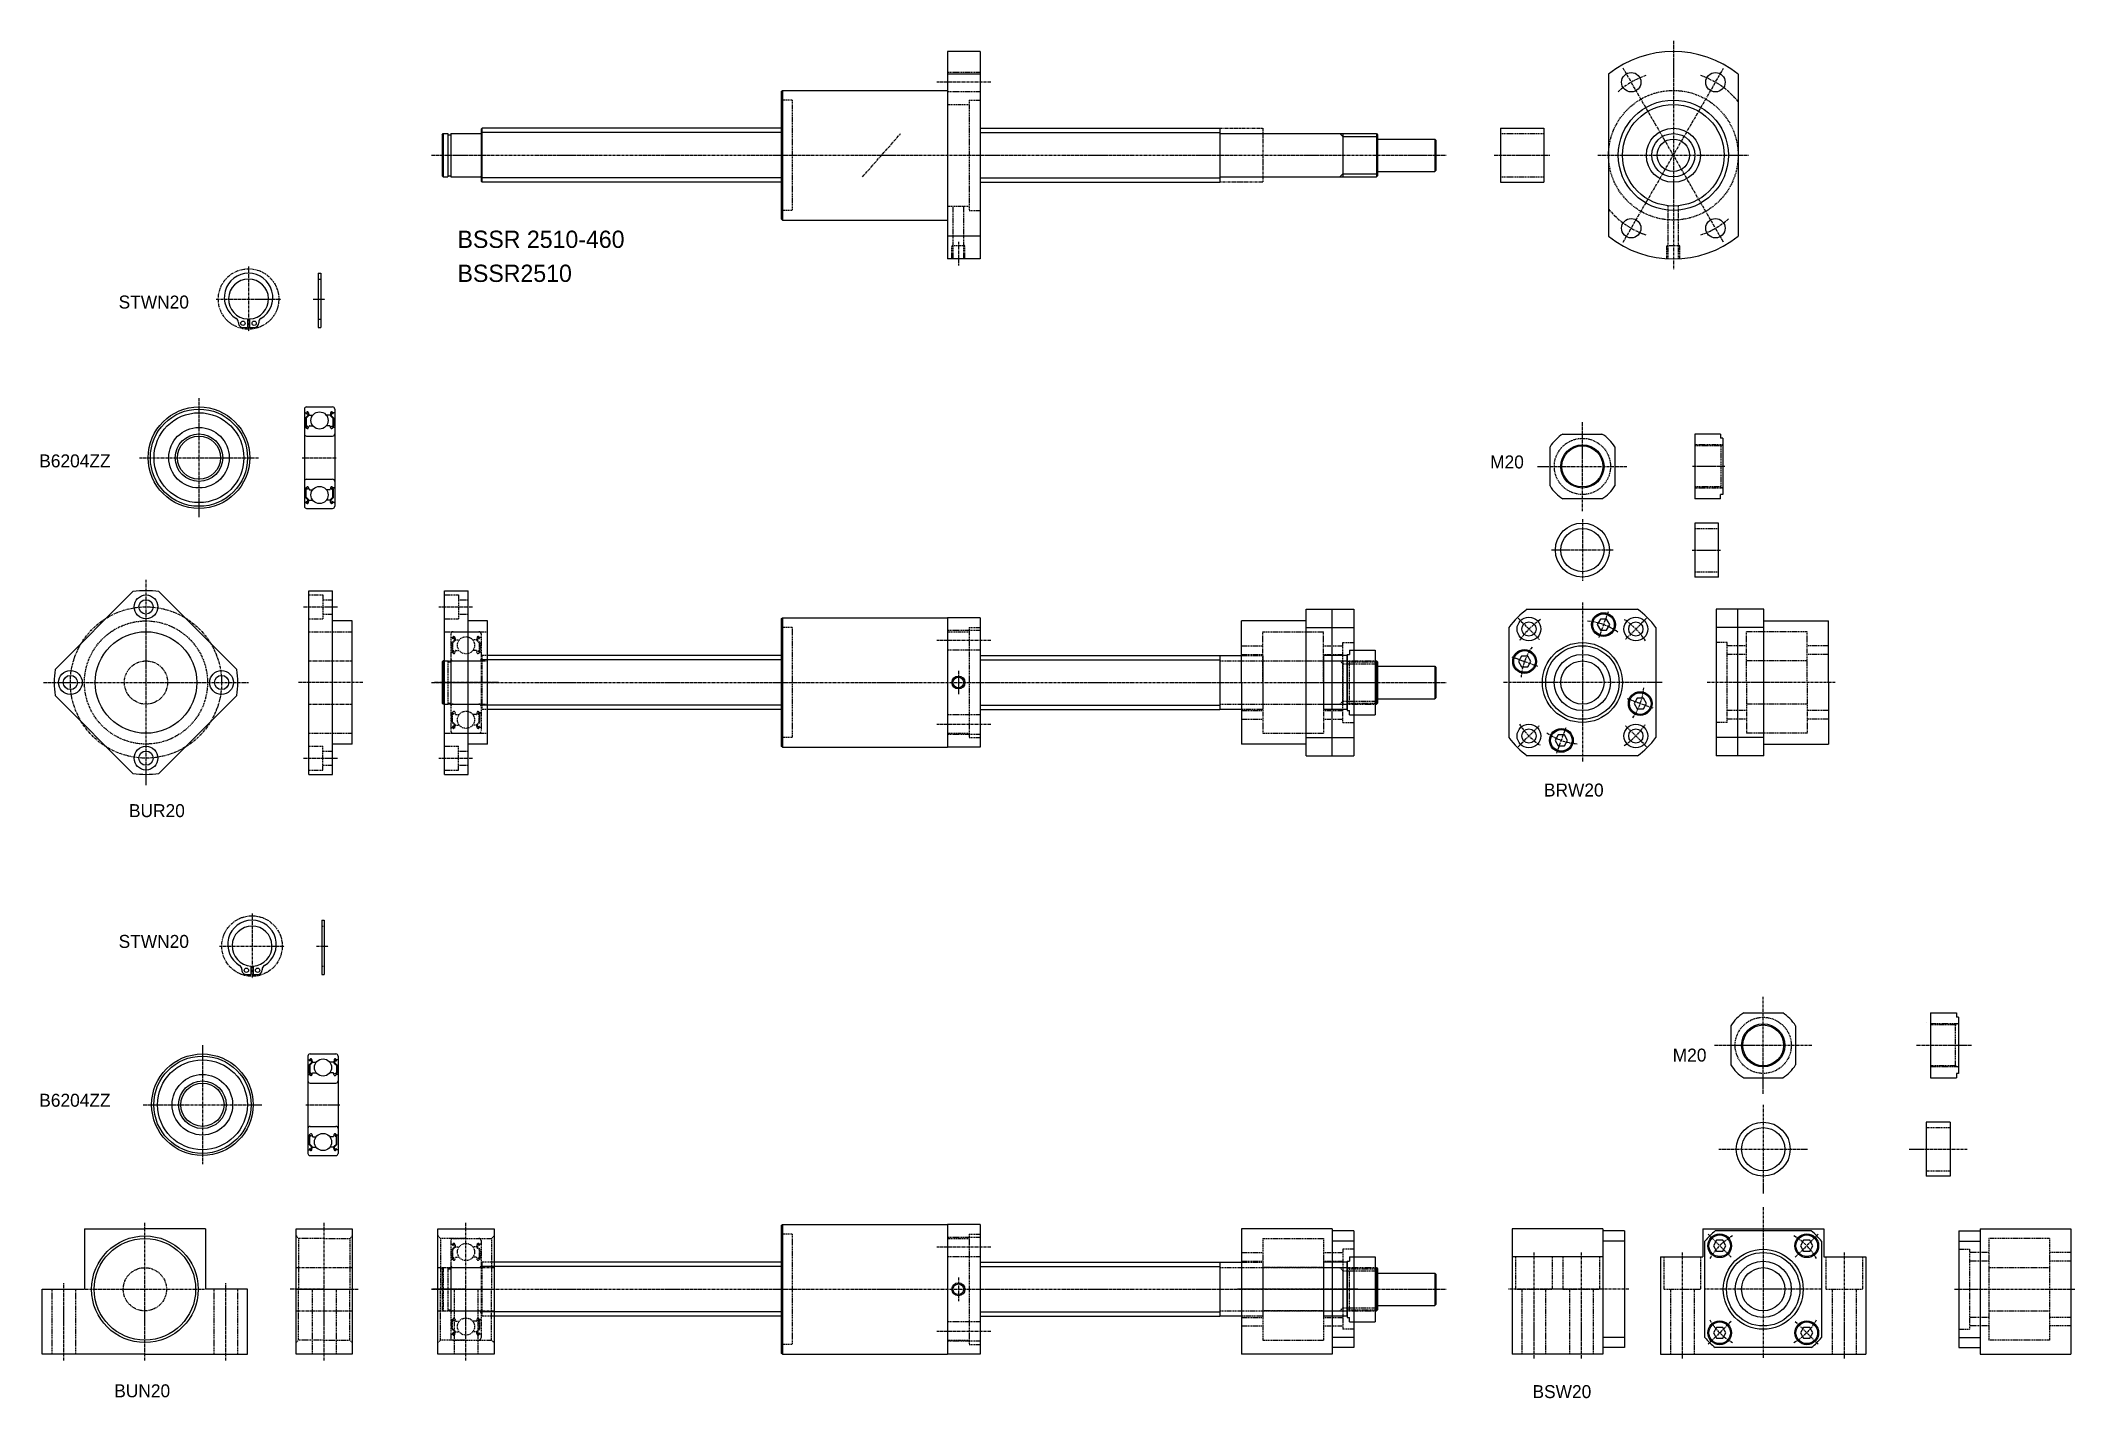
# Model space of a CAD drawing. Extents: x -166 to 776, y -565 to 63.
import ezdxf

# ---------------------------------------------------------------- set-up
doc = ezdxf.new("R2010")
doc.units = 0
for name, pattern in [('CENTER', [2, 1.25, -0.25, 0.25, -0.25]), ('DASHED', [0.75, 0.5, -0.25]), ('PHANTOM', [2.5, 1.25, -0.25, 0.25, -0.25, 0.25, -0.25])]:
    doc.linetypes.add(name, pattern=pattern)
doc.layers.get('0').update_dxf_attribs({"linetype": 'CONTINUOUS'})
doc.layers.add('CENTER', color=1, linetype='CENTER')

msp = doc.modelspace()

# ---------------------------------------------------------------- texts
at = {"color": 7, "linetype": 'CONTINUOUS'}
for s, p in [('BSSR 2510-460', (27.1, -32.44)), ('BSSR2510', (27.1, -48.18))]:
    msp.add_text(s, height=8, dxfattribs=at).set_placement(p)
for s, p in [('STWN20', (-129.8, -60.49)), ('B6204ZZ', (-166.55, -133.99)), ('M20', (505.18, -134.49)), ('BRW20', (530.08, -286.32)), ('BUR20', (-125.02, -295.86)), ('STWN20', (-129.8, -356.38)), ('M20', (589.72, -408.99)), ('B6204ZZ', (-166.55, -429.88)), ('BUN20', (-131.83, -564.36)), ('BSW20', (524.8, -564.73))]:
    msp.add_text(s, height=6).set_placement(p)

# ---------------------------------------------------------------- blocks, each defined once
blk = doc.blocks.new('BSSR2510')
at = {"color": 7, "linetype": 'CONTINUOUS'}
for p, q in [((-15, 48), (-15, -48)), ((0, 48), (-15, 48)), ((0, 48), (0, -48)), ((-92, 29.5), (-91.5, 30)), ((-92, 29.5), (-92, -29.5)), ((-91.5, 30), (-91.5, -30)), ((-91.5, 30), (-15, 30)), ((0, 37.47), (-15, 37.47)), ((-249, 9.5), (-248.5, 10)), ((-249, 9.5), (-249, -9.5)), ((-248.5, 10), (-248.5, -10)), ((-248.5, 10), (-246.35, 10)), ((-246.35, 10), (-246.35, -10)), ((-246.35, 9.5), (-245, 9.5)), ((-245, 10), (-245, -10)), ((-245, 10), (-231.2, 10)), ((-231, 12), (-230.5, 12.5)), ((-231, 12), (-231, -12)), ((-92, 12.5), (-230.5, 12.5)), ((-230.5, -12.5), (-230.5, 12.5)), ((0, 12.5), (111, 12.5)), ((111, 12.5), (111, -12.5)), ((111.2, 10), (183.5, 10)), ((168, 10), (168, -10)), ((183.5, 10), (183.5, -10)), ((183.5, 10), (184, 9.5)), ((184, 9.5), (184, -9.5)), ((184, 7.5), (210.5, 7.5)), ((210.5, 7.5), (210.5, -7.5)), ((210.5, 7.5), (211, 7)), ((211, 7), (211, -7)), ((184, -7.5), (210.5, -7.5)), ((211, -7), (210.5, -7.5)), ((-248.5, -10), (-249, -9.5)), ((-248.5, -10), (-246.35, -10)), ((-246.35, -9.5), (-245, -9.5)), ((-245, -10), (-231.2, -10)), ((-231, -12), (-230.5, -12.5)), ((-92, -12.5), (-230.5, -12.5)), ((0, -12.5), (111, -12.5)), ((111.2, -10), (183.5, -10)), ((129.27, -10), (129.27, -10)), ((147.35, -10), (147.35, -10)), ((184, -9.5), (183.5, -10)), ((-91.5, -30), (-92, -29.5)), ((-91.5, -30), (-15, -30)), ((0, -37.47), (-15, -37.47)), ((0, -48), (-15, -48))]:
    blk.add_line(p, q, dxfattribs=at)
at = {"color": 3, "linetype": 'DASHED'}
for p, q in [((0, 38.27), (-15, 38.27)), ((0, 29.27), (-15, 29.27)), ((-87, 25.5), (-92, 25.5)), ((-87, 25.5), (-87, -25.5)), ((-15, 23.5), (-5, 23.5)), ((-5, 25.5), (-5, -25.5)), ((-5, 25.5), (0, 25.5)), ((-87, -25.5), (-92, -25.5)), ((-15, -23.5), (-5, -23.5)), ((-12.46, -48), (-12.46, -23.5)), ((-7.54, -48), (-7.54, -23.5)), ((-5, -25.5), (0, -25.5)), ((-13, -42), (-12.46, -41.46)), ((-13, -48), (-13, -42)), ((-7, -42), (-13, -42)), ((-7, -42), (-7.54, -41.46)), ((-7, -48), (-7, -42))]:
    blk.add_line(p, q, dxfattribs=at)
at = {"color": 3, "linetype": 'CONTINUOUS'}
for p, q in [((-92, 10.5), (-231, 10.5)), ((0, 10.5), (111, 10.5)), ((166.6, 10), (168, 8.6)), ((168, 8.6), (184, 8.6)), ((166.6, -10), (168, -8.6)), ((168, -8.6), (184, -8.6)), ((-92, -10.5), (-231, -10.5)), ((0, -10.5), (111, -10.5))]:
    blk.add_line(p, q, dxfattribs=at)
at = {"color": 3, "linetype": 'PHANTOM'}
for p, q in [((111, 12.5), (131, 12.5)), ((131, 12.5), (131, -12.5)), ((131, -12.5), (111, -12.5))]:
    blk.add_line(p, q, dxfattribs=at)
at = {"color": 7, "linetype": 'CONTINUOUS'}
for centre, start, end in [((-231.2, 10.2), 270, 0), ((111.2, 10.2), 180, 270), ((-231.2, -10.2), 0, 90), ((111.2, -10.2), 90, 180)]:
    blk.add_arc(centre, 0.2, start, end, dxfattribs=at)
at = {"layer": 'CENTER', "color": 1, "linetype": 'CENTER'}
for p, q in [((5, 33.77), (-20, 33.77)), ((-54.41, -10), (-36.74, 10)), ((-254, 0), (216, 0)), ((-10, -40.05), (-10, -51))]:
    blk.add_line(p, q, dxfattribs=at)
blk = doc.blocks.new('BUN20')
at = {"color": 7, "linetype": 'CONTINUOUS'}
for p, q in [((0, 28), (26, 28)), ((0, -30), (0, 28)), ((26, 28), (26, -30)), ((0, 0), (26, 0)), ((26, -30), (0, -30))]:
    blk.add_line(p, q, dxfattribs=at)
at = {"color": 3, "linetype": 'DASHED'}
for p, q in [((0, 24.675), (1.175, 23.5)), ((13, 23.5), (1.175, 23.5)), ((1.175, 23.5), (1.175, 0)), ((13, 23.5), (24.825, 23.5)), ((26, 24.675), (24.825, 23.5)), ((24.825, 23.5), (24.825, 0)), ((1.175, -23.5), (1.175, 0)), ((7.5, 0), (7.5, -30)), ((18.5, 0), (18.5, -30)), ((24.825, -23.5), (24.825, 0)), ((0, -24.675), (1.175, -23.5)), ((13, -23.5), (1.175, -23.5)), ((13, -23.5), (24.825, -23.5)), ((26, -24.675), (24.825, -23.5))]:
    blk.add_line(p, q, dxfattribs=at)
at = {"color": 3, "linetype": 'PHANTOM'}
for p, q in [((0, 10), (26, 10)), ((0, -10), (26, -10))]:
    blk.add_line(p, q, dxfattribs=at)
at = {"layer": 'CENTER', "color": 1, "linetype": 'CENTER'}
for p, q in [((13, -33), (13, 31)), ((13, 0), (-3, 0)), ((13, 0), (29, 0))]:
    blk.add_line(p, q, dxfattribs=at)
blk = doc.blocks.new('BUR20')
at = {"color": 7, "linetype": 'CONTINUOUS'}
for p, q in [((0, -42.5), (0, 42.5)), ((0, 42.5), (11, 42.5)), ((11, -42.5), (11, 42.5)), ((20, 28.5), (11, 28.5)), ((20, -28.5), (20, 28.5)), ((20, -28.5), (11, -28.5)), ((0, -42.5), (11, -42.5))]:
    blk.add_line(p, q, dxfattribs=at)
at = {"color": 3, "linetype": 'DASHED'}
for p, q in [((0, 40.5), (6.5, 40.5)), ((6.5, 40.5), (6.5, 29.5)), ((6.5, 38.3), (11, 38.3)), ((0, 29.5), (6.5, 29.5)), ((6.5, 31.7), (11, 31.7)), ((0, 23.5), (20, 23.5)), ((0, -23.5), (20, -23.5)), ((0, -29.5), (6.5, -29.5)), ((6.5, -40.5), (6.5, -29.5)), ((6.5, -31.7), (11, -31.7)), ((0, -40.5), (6.5, -40.5)), ((6.5, -38.3), (11, -38.3))]:
    blk.add_line(p, q, dxfattribs=at)
at = {"color": 3, "linetype": 'PHANTOM'}
for p, q in [((0, 10), (20, 10)), ((0, -10), (20, -10))]:
    blk.add_line(p, q, dxfattribs=at)
at = {"layer": 'CENTER', "color": 1, "linetype": 'CENTER'}
for p, q in [((-2.5, 35), (13.5, 35)), ((25, 0), (-5, 0)), ((-2.5, -35), (13.5, -35))]:
    blk.add_line(p, q, dxfattribs=at)
blk = doc.blocks.new('BSW20')
at = {"color": 7, "linetype": 'CONTINUOUS'}
for p, q in [((0, 27), (0, -27)), ((0, 27), (10, 27)), ((0, 22.27), (10, 22.27)), ((10, 28), (10, -30)), ((10, 28), (52, 28)), ((52, 28), (52, -30)), ((0, -22.27), (10, -22.27)), ((0, -27), (10, -27)), ((10, -30), (52, -30))]:
    blk.add_line(p, q, dxfattribs=at)
at = {"color": 3, "linetype": 'DASHED'}
for p, q in [((14, 23.5), (14, -23.5)), ((42, 23.5), (14, 23.5)), ((42, 23.5), (42, -23.5)), ((0, 18.5), (5, 18.5)), ((5, 18.5), (5, -18.5)), ((14, 17), (5, 17)), ((14, 13), (5, 13)), ((14, 10), (42, 10)), ((52, 17), (42, 17)), ((52, 13), (42, 13)), ((0, -18.5), (5, -18.5)), ((14, -13), (5, -13)), ((14, -17), (5, -17)), ((14, -10), (42, -10)), ((52, -13), (42, -13)), ((52, -17), (42, -17)), ((42, -23.5), (14, -23.5))]:
    blk.add_line(p, q, dxfattribs=at)
at = {"layer": 'CENTER', "color": 1, "linetype": 'CENTER'}
blk.add_line((-2, 0), (54, 0), dxfattribs=at)
blk = doc.blocks.new('BRW20')
at = {"color": 7, "linetype": 'CONTINUOUS'}
for p, q in [((0, 34), (0, -34)), ((22, 34), (0, 34)), ((10, -34), (10, 34)), ((22, -34), (22, 34)), ((22, 28.5), (52, 28.5)), ((52, 0), (52, 28.5)), ((22, 25.5), (0, 25.5)), ((52, 0), (52, -28.5)), ((22, -25.5), (0, -25.5)), ((22, -34), (0, -34)), ((22, -28.5), (52, -28.5))]:
    blk.add_line(p, q, dxfattribs=at)
at = {"color": 3, "linetype": 'DASHED'}
for p, q in [((42, 23.5), (14, 23.5)), ((14, 0), (14, 23.5)), ((42, 0), (42, 23.5)), ((5, 18.5), (0, 18.5)), ((5, -18.5), (5, 18.5)), ((14, 17), (5, 17)), ((14, 13), (5, 13)), ((42, 10), (14, 10)), ((52, 17), (42, 17)), ((52, 13), (42, 13)), ((14, 0), (14, -23.5)), ((42, 0), (42, -23.5)), ((5, -18.5), (0, -18.5)), ((14, -13), (5, -13)), ((14, -17), (5, -17)), ((42, -10), (14, -10)), ((52, -13), (42, -13)), ((52, -17), (42, -17)), ((42, -23.5), (14, -23.5))]:
    blk.add_line(p, q, dxfattribs=at)
at = {"layer": 'CENTER', "color": 1, "linetype": 'CENTER'}
blk.add_line((55, 0), (-4.21, 0), dxfattribs=at)
blk = doc.blocks.new('M20NAT-V')
at = {"color": 7, "linetype": 'CONTINUOUS'}
for p, q in [((12, 15), (0, 15)), ((0, 15), (0, -15)), ((12, 15), (12, 13)), ((13, 13), (12, 13)), ((13, 13), (13, -13)), ((12, -15), (0, -15)), ((12, -15), (12, -13)), ((13, -13), (12, -13))]:
    blk.add_line(p, q, dxfattribs=at)
at = {"color": 3, "linetype": 'DASHED'}
for p, q in [((13, 10), (0, 10)), ((12.13, 9.5), (0, 9.5)), ((12.13, 9.5), (13, 10)), ((12.13, 9.5), (12.13, -9.5)), ((12.13, -9.5), (0, -9.5)), ((13, -10), (0, -10)), ((12.13, -9.5), (13, -10))]:
    blk.add_line(p, q, dxfattribs=at)
at = {"layer": 'CENTER', "color": 1, "linetype": 'CENTER'}
blk.add_line((14, 0), (-1, 0), dxfattribs=at)
blk = doc.blocks.new('SP20')
at = {"color": 7, "linetype": 'CONTINUOUS'}
for p, q in [((0, 12.5), (0, -12.5)), ((11, 12.5), (0, 12.5)), ((11, -12.5), (11, 12.5)), ((11, -12.5), (0, -12.5))]:
    blk.add_line(p, q, dxfattribs=at)
at = {"color": 3, "linetype": 'DASHED'}
for p, q in [((0, 10), (11, 10)), ((0, -10), (11, -10))]:
    blk.add_line(p, q, dxfattribs=at)
at = {"layer": 'CENTER', "color": 1, "linetype": 'CENTER'}
blk.add_line((-1.25, 0), (12.25, 0), dxfattribs=at)
blk = doc.blocks.new('B6204ZZ')
at = {"color": 3, "linetype": 'DASHED'}
for p, q in [((0, 22.5), (0, -22.5)), ((0.2, 20.8), (0.78, 20.8)), ((1.63, 19.5), (0.53, 18.4)), ((0.78, 20.8), (1, 21.06)), ((1.05, 20.18), (0.82, 20.38)), ((1.93, 19.38), (0.83, 18.28)), ((1, 23.5), (13, 23.5)), ((1.01, 20.61), (1.23, 20.86)), ((1.24, 20.41), (1.01, 20.61)), ((1.05, 20.18), (1.24, 20.41)), ((1.58, 20.74), (1.63, 19.5)), ((1.88, 20.78), (1.96, 19.88)), ((1.93, 20.23), (1.93, 19.38)), ((2.16, 19.7), (3.88, 19.7)), ((11.84, 19.7), (10.12, 19.7)), ((12.12, 20.78), (12.04, 19.88)), ((12.07, 20.23), (12.07, 19.38)), ((12.07, 19.38), (13.17, 18.28)), ((12.42, 20.74), (12.37, 19.5)), ((12.37, 19.5), (13.47, 18.4)), ((12.76, 20.41), (12.99, 20.61)), ((12.95, 20.18), (12.76, 20.41)), ((12.99, 20.61), (12.77, 20.86)), ((12.95, 20.18), (13.18, 20.38)), ((13.22, 20.8), (13, 21.06)), ((13.8, 20.8), (13.22, 20.8)), ((14, 22.5), (14, -22.5)), ((0.2, 14), (0.7, 14)), ((0.53, 18.4), (0.53, 14.6)), ((0.7, 14), (1.07, 13.63)), ((0.83, 18.28), (0.83, 14.6)), ((1.45, 14.6), (0.83, 14.6)), ((0.83, 14.3), (1.45, 14.3)), ((1, 10), (13, 10)), ((1.45, 14.3), (1.45, 14.6)), ((1.78, 13.65), (2.15, 14.67)), ((2.34, 14.8), (3.88, 14.8)), ((11.66, 14.8), (10.12, 14.8)), ((12.22, 13.65), (11.85, 14.67)), ((12.55, 14.6), (13.17, 14.6)), ((12.55, 14.3), (12.55, 14.6)), ((13.17, 14.3), (12.55, 14.3)), ((13.3, 14), (12.93, 13.63)), ((13.17, 18.28), (13.17, 14.6)), ((13.8, 14), (13.3, 14)), ((13.47, 18.4), (13.47, 14.6)), ((0.2, -14), (0.7, -14)), ((0.53, -18.4), (0.53, -14.6)), ((1.63, -19.5), (0.53, -18.4)), ((0.7, -14), (1.07, -13.63)), ((0.83, -14.3), (1.45, -14.3)), ((0.83, -18.28), (0.83, -14.6)), ((1.45, -14.6), (0.83, -14.6)), ((1.93, -19.38), (0.83, -18.28)), ((1, -10), (13, -10)), ((1.45, -14.3), (1.45, -14.6)), ((1.78, -13.65), (2.15, -14.67)), ((2.34, -14.8), (3.88, -14.8)), ((11.66, -14.8), (10.12, -14.8)), ((12.22, -13.65), (11.85, -14.67)), ((12.07, -19.38), (13.17, -18.28)), ((12.37, -19.5), (13.47, -18.4)), ((12.55, -14.3), (12.55, -14.6)), ((13.17, -14.3), (12.55, -14.3)), ((12.55, -14.6), (13.17, -14.6)), ((13.3, -14), (12.93, -13.63)), ((13.17, -18.28), (13.17, -14.6)), ((13.8, -14), (13.3, -14)), ((13.47, -18.4), (13.47, -14.6)), ((0.2, -20.8), (0.78, -20.8)), ((0.78, -20.8), (1, -21.06)), ((1.05, -20.18), (0.82, -20.38)), ((1, -23.5), (13, -23.5)), ((1.24, -20.41), (1.01, -20.61)), ((1.01, -20.61), (1.23, -20.86)), ((1.05, -20.18), (1.24, -20.41)), ((1.58, -20.74), (1.63, -19.5)), ((1.88, -20.78), (1.96, -19.88)), ((1.93, -20.23), (1.93, -19.38)), ((2.16, -19.7), (3.88, -19.7)), ((4.3, -23.5), (4.3, -23.5)), ((7, -23.5), (7, -23.5)), ((11.84, -19.7), (10.12, -19.7)), ((12.12, -20.78), (12.04, -19.88)), ((12.07, -20.23), (12.07, -19.38)), ((12.42, -20.74), (12.37, -19.5)), ((12.95, -20.18), (12.76, -20.41)), ((12.76, -20.41), (12.99, -20.61)), ((12.99, -20.61), (12.77, -20.86)), ((12.95, -20.18), (13.18, -20.38)), ((13.22, -20.8), (13, -21.06)), ((13.8, -20.8), (13.22, -20.8))]:
    blk.add_line(p, q, dxfattribs=at)
for centre in [(7, 17.25), (7, -17.25)]:
    blk.add_circle(centre, 3.97, dxfattribs=at)
for centre, radius, start, end in [((1, 22.5), 1, 90, 180), ((0.2, 21), 0.2, 180, 270), ((1.01, 20.61), 0.3, 139.90979, 229.99628), ((1.38, 20.74), 0.5, 4.98705, 139.90979), ((1.38, 20.74), 0.2, 2.37537, 139.99223), ((2.16, 19.9), 0.2, 184.98705, 270), ((11.84, 19.9), 0.2, 270, 355.01295), ((12.62, 20.74), 0.5, 40.09021, 175.01295), ((12.62, 20.74), 0.2, 40.00777, 177.62463), ((13, 22.5), 1, 0, 90), ((12.99, 20.61), 0.3, 310.00372, 40.09021), ((13.8, 21), 0.2, 270, 0), ((0.2, 13.8), 0.2, 90, 180), ((1, 11), 1, 180, 270), ((0.83, 14.6), 0.3, 180, 270), ((1.5, 14.05), 0.6, 225, 272.80484), ((1.5, 13.75), 0.3, 265.5374, 340.02987), ((2.34, 14.6), 0.2, 90, 160.02987), ((11.66, 14.6), 0.2, 19.97013, 90), ((12.5, 13.75), 0.3, 199.97013, 274.4626), ((12.5, 14.05), 0.6, 267.19516, 315), ((13, 11), 1, 270, 0), ((13.17, 14.6), 0.3, 270, 0), ((13.8, 13.8), 0.2, 0, 90), ((1, -11), 1, 90, 180), ((0.2, -13.8), 0.2, 180, 270), ((0.83, -14.6), 0.3, 90, 180), ((1.5, -14.05), 0.6, 87.19516, 135), ((1.5, -13.75), 0.3, 19.97013, 94.4626), ((2.34, -14.6), 0.2, 199.97013, 270), ((11.66, -14.6), 0.2, 270, 340.02987), ((12.5, -13.75), 0.3, 85.5374, 160.02987), ((12.5, -14.05), 0.6, 45, 92.80484), ((13, -11), 1, 0, 90), ((13.17, -14.6), 0.3, 0, 90), ((13.8, -13.8), 0.2, 270, 0), ((0.2, -21), 0.2, 90, 180), ((1, -22.5), 1, 180, 270), ((1.01, -20.61), 0.3, 130.00372, 220.09021), ((1.38, -20.74), 0.5, 220.09021, 355.01295), ((1.38, -20.74), 0.2, 220.00777, 357.62463), ((2.16, -19.9), 0.2, 90, 175.01295), ((11.84, -19.9), 0.2, 4.98705, 90), ((12.62, -20.74), 0.5, 184.98705, 319.90979), ((12.62, -20.74), 0.2, 182.37537, 319.99223), ((13, -22.5), 1, 270, 0), ((12.99, -20.61), 0.3, 319.90979, 49.99628), ((13.8, -21), 0.2, 0, 90)]:
    blk.add_arc(centre, radius, start, end, dxfattribs=at)
at = {"layer": 'CENTER', "color": 1, "linetype": 'CENTER'}
blk.add_line((-1, 0), (15, 0), dxfattribs=at)
blk = doc.blocks.new('BSSR2510-3')
at = {"color": 7, "linetype": 'CONTINUOUS'}
for p, q in [((-92, 29.5), (-91.5, 30)), ((-92, 29.5), (-92, -29.5)), ((-91.5, 30), (-15, 30)), ((-91.5, 30), (-91.5, -30)), ((-15, 30), (-15, -30)), ((0, 30), (-15, 30)), ((0, 30), (0, -30)), ((-249, 9.5), (-248.5, 10)), ((-249, 9.5), (-249, -9.5)), ((-248.5, 10), (-248.5, -10)), ((-248, 10), (-248.5, 10)), ((-92, 12.5), (-228, 12.5)), ((0, 12.5), (111, 12.5)), ((111, 12.5), (111, -12.5)), ((111, 12.5), (121, 12.5)), ((131, 12.5), (131, -12.5)), ((183, 10), (183.5, 10)), ((183.5, 10), (183.5, -10)), ((183.5, 10), (184, 9.5)), ((184, 9.5), (184, -9.5)), ((184, 7.5), (210.5, 7.5)), ((210.5, 7.5), (210.5, -7.5)), ((210.5, 7.5), (211, 7)), ((211, 7), (211, -7)), ((184, -7.5), (210.5, -7.5)), ((211, -7), (210.5, -7.5)), ((-248.5, -10), (-249, -9.5)), ((-248, -10), (-248.5, -10)), ((-92, -12.5), (-228, -12.5)), ((0, -12.5), (111, -12.5)), ((121, -12.5), (111, -12.5)), ((183, -10), (183.5, -10)), ((184, -9.5), (183.5, -10)), ((-91.5, -30), (-92, -29.5)), ((-91.5, -30), (-15, -30)), ((0, -30), (-15, -30))]:
    blk.add_line(p, q, dxfattribs=at)
at = {"color": 3, "linetype": 'DASHED'}
for p, q in [((-87, 25.5), (-92, 25.5)), ((-87, 25.5), (-87, -25.5)), ((0, 24), (-15, 24)), ((-15, 23.5), (-5, 23.5)), ((-5, 25.5), (-5, -25.5)), ((-5, 25.5), (0, 25.5)), ((-248, 10), (-246.35, 10)), ((-246.35, 10), (-246.35, -10)), ((-246.35, 9.5), (-245, 9.5)), ((-245, 10), (-245, -10)), ((-245, 10), (-231.2, 10)), ((-231, 12), (-230.5, 12.5)), ((-231, 12), (-231, -12)), ((-230.5, -12.5), (-230.5, 12.5)), ((-228, 12.5), (-230.5, 12.5)), ((0, 15), (-15, 15)), ((111.2, 10), (131, 10)), ((121, 12.5), (131, 12.5)), ((131, 10), (183, 10)), ((166.6, 10), (168, 8.6)), ((168, 10), (168, -10)), ((168, 8.6), (184, 8.6)), ((166.6, -10), (168, -8.6)), ((168, -8.6), (184, -8.6)), ((-248, -10), (-246.35, -10)), ((-246.35, -9.5), (-245, -9.5)), ((-245, -10), (-231.2, -10)), ((-231, -12), (-230.5, -12.5)), ((-228, -12.5), (-230.5, -12.5)), ((0, -15), (-15, -15)), ((111.2, -10), (131, -10)), ((131, -12.5), (121, -12.5)), ((129.27, -10), (129.27, -10)), ((131, -10), (183, -10)), ((147.35, -10), (147.35, -10)), ((-87, -25.5), (-92, -25.5)), ((-15, -23.5), (-5, -23.5)), ((0, -24), (-15, -24)), ((-5, -25.5), (0, -25.5))]:
    blk.add_line(p, q, dxfattribs=at)
at = {"color": 3, "linetype": 'CONTINUOUS'}
for p, q in [((-92, 10.5), (-231, 10.5)), ((0, 10.5), (111, 10.5)), ((-92, -10.5), (-231, -10.5)), ((0, -10.5), (111, -10.5))]:
    blk.add_line(p, q, dxfattribs=at)
blk.add_circle((-10, 0), 3, dxfattribs=at)
at = {"color": 7, "linetype": 'CONTINUOUS'}
blk.add_circle((-10, 0), 2.46, dxfattribs=at)
at = {"color": 3, "linetype": 'DASHED'}
for centre, start, end in [((-231.2, 10.2), 270, 0), ((-231.2, -10.2), 0, 90)]:
    blk.add_arc(centre, 0.2, start, end, dxfattribs=at)
at = {"color": 7, "linetype": 'CONTINUOUS'}
for centre, start, end in [((111.2, 10.2), 180, 270), ((111.2, -10.2), 90, 180)]:
    blk.add_arc(centre, 0.2, start, end, dxfattribs=at)
at = {"layer": 'CENTER', "color": 1, "linetype": 'CENTER'}
for p, q in [((5, 19.5), (-20, 19.5)), ((-254, 0), (216, 0)), ((-10, 5.47), (-10, -5.47)), ((5, -19.5), (-20, -19.5))]:
    blk.add_line(p, q, dxfattribs=at)
blk = doc.blocks.new('BSSR2510-2')
at = {"color": 7, "linetype": 'CONTINUOUS'}
for p, q in [((-92, 29.5), (-91.5, 30)), ((-92, 29.5), (-92, -29.5)), ((-91.5, 30), (-91.5, -30)), ((-91.5, 30), (-15, 30)), ((-15, 30), (-15, -30)), ((0, 30), (-15, 30)), ((0, 30), (0, -30)), ((-92, 12.5), (-225, 12.5)), ((0, 12.5), (111, 12.5)), ((111, 12.5), (111, -12.5)), ((111, 12.5), (121, 12.5)), ((131, 12.5), (131, -12.5)), ((183, 10), (183.5, 10)), ((183.5, 10), (183.5, -10)), ((183.5, 10), (184, 9.5)), ((184, 9.5), (184, -9.5)), ((184, 7.5), (210.5, 7.5)), ((210.5, 7.5), (210.5, -7.5)), ((210.5, 7.5), (211, 7)), ((211, 7), (211, -7)), ((184, -7.5), (210.5, -7.5)), ((211, -7), (210.5, -7.5)), ((-92, -12.5), (-225, -12.5)), ((0, -12.5), (111, -12.5)), ((121, -12.5), (111, -12.5)), ((183, -10), (183.5, -10)), ((184, -9.5), (183.5, -10)), ((-91.5, -30), (-92, -29.5)), ((-91.5, -30), (-15, -30)), ((0, -30), (-15, -30))]:
    blk.add_line(p, q, dxfattribs=at)
at = {"color": 3, "linetype": 'DASHED'}
for p, q in [((-87, 25.5), (-92, 25.5)), ((-87, 25.5), (-87, -25.5)), ((0, 24), (-15, 24)), ((-15, 23.5), (-5, 23.5)), ((-5, 25.5), (-5, -25.5)), ((-5, 25.5), (0, 25.5)), ((-249, 9.5), (-248.5, 10)), ((-249, 9.5), (-249, -9.5)), ((-248.5, 10), (-248.5, -10)), ((-248.5, 10), (-246.35, 10)), ((-246.35, 10), (-246.35, -10)), ((-246.35, 9.5), (-245, 9.5)), ((-245, 10), (-245, -10)), ((-245, 10), (-231.2, 10)), ((-231, 12), (-230.5, 12.5)), ((-231, 12), (-231, -12)), ((-230.5, -12.5), (-230.5, 12.5)), ((-225, 12.5), (-230.5, 12.5)), ((0, 15), (-15, 15)), ((111.2, 10), (131, 10)), ((121, 12.5), (131, 12.5)), ((131, 10), (183, 10)), ((166.6, 10), (168, 8.6)), ((168, 10), (168, -10)), ((168, 8.6), (184, 8.6)), ((166.6, -10), (168, -8.6)), ((168, -8.6), (184, -8.6)), ((-248.5, -10), (-249, -9.5)), ((-248.5, -10), (-246.35, -10)), ((-246.35, -9.5), (-245, -9.5)), ((-245, -10), (-231.2, -10)), ((-231, -12), (-230.5, -12.5)), ((-225, -12.5), (-230.5, -12.5)), ((0, -15), (-15, -15)), ((111.2, -10), (131, -10)), ((131, -12.5), (121, -12.5)), ((129.27, -10), (129.27, -10)), ((131, -10), (183, -10)), ((147.35, -10), (147.35, -10)), ((-87, -25.5), (-92, -25.5)), ((-15, -23.5), (-5, -23.5)), ((0, -24), (-15, -24)), ((-5, -25.5), (0, -25.5))]:
    blk.add_line(p, q, dxfattribs=at)
at = {"color": 3, "linetype": 'CONTINUOUS'}
for p, q in [((-92, 10.5), (-231, 10.5)), ((0, 10.5), (111, 10.5)), ((-92, -10.5), (-231, -10.5)), ((0, -10.5), (111, -10.5))]:
    blk.add_line(p, q, dxfattribs=at)
blk.add_circle((-10, 0), 3, dxfattribs=at)
at = {"color": 7, "linetype": 'CONTINUOUS'}
blk.add_circle((-10, 0), 2.46, dxfattribs=at)
at = {"color": 3, "linetype": 'DASHED'}
for centre, start, end in [((-231.2, 10.2), 270, 0), ((-231.2, -10.2), 0, 90)]:
    blk.add_arc(centre, 0.2, start, end, dxfattribs=at)
at = {"color": 7, "linetype": 'CONTINUOUS'}
for centre, start, end in [((111.2, 10.2), 180, 270), ((111.2, -10.2), 90, 180)]:
    blk.add_arc(centre, 0.2, start, end, dxfattribs=at)
at = {"layer": 'CENTER', "color": 1, "linetype": 'CENTER'}
for p, q in [((5, 19.5), (-20, 19.5)), ((-10, 5.47), (-10, -5.47)), ((-254, 0), (216, 0)), ((5, -19.5), (-20, -19.5))]:
    blk.add_line(p, q, dxfattribs=at)

# ---------------------------------------------------------------- linework, layer by layer
at = {"color": 7, "linetype": 'CONTINUOUS'}
for p, q in [((560, 47.92), (560, -27.02)), ((620, 47.92), (620, -27.02)), ((510, 22.95), (510, -2.05)), ((510, 22.95), (530, 22.95)), ((530, 22.95), (530, -2.05)), ((510, -2.05), (530, -2.05)), ((-37.38, -44.14), (-37.38, -69.24)), ((-37.38, -44.14), (-36.18, -44.14)), ((-36.18, -44.14), (-36.18, -69.24)), ((-70.16, -65.33), (-70.16, -69.24)), ((-69.16, -65.33), (-69.16, -69.24)), ((-74.36, -66.88), (-74.36, -67.14)), ((-72.26, -69.24), (-70.16, -69.24)), ((-69.16, -66.31), (-69.16, -66.31)), ((-69.16, -67.29), (-69.16, -67.29)), ((-69.16, -69.24), (-67.06, -69.24)), ((-64.96, -66.88), (-64.96, -67.14)), ((-37.38, -69.24), (-36.18, -69.24)), ((538.89, -118.56), (556.92, -118.56)), ((532.9, -142.58), (532.9, -124.55)), ((562.9, -124.55), (562.9, -142.58)), ((556.92, -148.56), (538.89, -148.56)), ((547.9, -148.56), (547.9, -148.56)), ((552.41, -148.56), (552.41, -148.56)), ((-123.17, -191.49), (-159.23, -227.55)), ((-111.14, -191.49), (-75.08, -227.55)), ((522.4, -199.56), (573.4, -199.56)), ((513.9, -208.06), (513.9, -259.06)), ((581.9, -208.06), (581.9, -259.06)), ((-159.23, -239.57), (-123.17, -275.64)), ((-75.08, -239.57), (-111.14, -275.64)), ((573.4, -267.56), (522.4, -267.56)), ((-35.78, -343.58), (-35.78, -368.68)), ((-35.78, -343.58), (-34.58, -343.58)), ((-34.58, -343.58), (-34.58, -368.68)), ((-72.75, -366.32), (-72.75, -366.58)), ((-68.55, -364.77), (-68.55, -368.68)), ((-67.55, -364.77), (-67.55, -368.68)), ((-67.55, -365.75), (-67.55, -365.75)), ((-67.55, -366.73), (-67.55, -366.73)), ((-63.35, -366.32), (-63.35, -366.58)), ((-70.65, -368.68), (-68.55, -368.68)), ((-67.55, -368.68), (-65.45, -368.68)), ((-35.78, -368.68), (-34.58, -368.68)), ((616.61, -392.48), (616.61, -410.51)), ((622.6, -386.49), (640.63, -386.49)), ((646.61, -392.48), (646.61, -410.51)), ((709.11, -386.49), (709.11, -416.49)), ((709.11, -386.49), (721.11, -386.49)), ((721.11, -386.49), (721.11, -388.49)), ((722.1, -388.49), (721.11, -388.49)), ((722.1, -388.49), (722.1, -414.49)), ((622.6, -416.49), (640.63, -416.49)), ((709.11, -416.49), (721.11, -416.49)), ((722.1, -414.49), (721.11, -414.49)), ((721.11, -414.49), (721.11, -416.49)), ((718.11, -437.03), (707.11, -437.03)), ((707.11, -437.03), (707.11, -462.03)), ((718.11, -437.03), (718.11, -462.03)), ((718.11, -462.03), (707.11, -462.03)), ((-145.65, -486.36), (-117.65, -486.36)), ((-145.65, -486.36), (-145.65, -514.36)), ((-89.65, -486.36), (-117.65, -486.36)), ((-89.65, -486.36), (-89.65, -514.36)), ((515.38, -486.36), (515.38, -544.36)), ((557.38, -486.36), (515.38, -486.36)), ((557.38, -486.36), (557.38, -544.36)), ((567.38, -487.36), (557.38, -487.36)), ((567.38, -487.36), (567.38, -541.36)), ((603.61, -486.36), (659.61, -486.36)), ((603.61, -486.36), (603.61, -499.36)), ((653.88, -487.36), (609.34, -487.36)), ((659.61, -486.36), (659.61, -499.36)), ((567.38, -492.09), (557.38, -492.09)), ((604.61, -536.63), (604.61, -492.09)), ((658.61, -492.09), (658.61, -536.63)), ((557.38, -499.36), (515.38, -499.36)), ((584.11, -499.36), (584.11, -544.36)), ((584.11, -499.36), (603.61, -499.36)), ((659.61, -499.36), (679.11, -499.36)), ((679.11, -499.36), (679.11, -544.36)), ((-165.15, -544.36), (-165.15, -514.36)), ((-70.15, -544.36), (-70.15, -514.36)), ((567.38, -536.63), (557.38, -536.63)), ((-117.65, -544.36), (-165.15, -544.36)), ((-117.65, -544.36), (-70.15, -544.36)), ((557.38, -544.36), (515.38, -544.36)), ((567.38, -541.36), (557.38, -541.36)), ((584.11, -544.36), (679.11, -544.36)), ((653.88, -541.36), (609.34, -541.36))]:
    msp.add_line(p, q, dxfattribs=at)
at = {"color": 3, "linetype": 'DASHED'}
for p, q in [((510, 20.45), (530, 20.45)), ((510, 0.45), (530, 0.45)), ((587.54, -37.48), (587.54, -12.92)), ((592.46, -37.48), (592.46, -12.92)), ((587, -31.55), (587.54, -31.01)), ((593, -31.55), (587, -31.55)), ((587, -37.45), (587, -31.55)), ((593, -31.55), (592.46, -31.01)), ((593, -37.45), (593, -31.55)), ((-37.38, -46.84), (-36.18, -46.84)), ((-37.38, -65.34), (-36.18, -65.34)), ((-35.78, -346.28), (-34.58, -346.28)), ((-35.78, -364.78), (-34.58, -364.78)), ((707.11, -390.74), (707.11, -390.74)), ((721.65, -391.49), (709.11, -391.49)), ((720.7, -392.04), (709.11, -392.04)), ((720.7, -392.04), (722.1, -391.23)), ((720.7, -411.49), (720.7, -391.49)), ((707.11, -401.49), (707.11, -401.49)), ((720.7, -410.94), (709.11, -410.94)), ((721.65, -411.49), (709.11, -411.49)), ((720.7, -410.94), (722.1, -411.75)), ((707.11, -439.53), (718.11, -439.53)), ((707.11, -459.53), (718.11, -459.53)), ((516.88, -499.36), (516.88, -514.36)), ((533.88, -499.36), (533.88, -514.36)), ((538.88, -499.36), (538.88, -514.36)), ((555.88, -499.36), (555.88, -514.36)), ((585.61, -499.36), (585.61, -514.36)), ((602.61, -499.36), (602.61, -514.36)), ((660.61, -499.36), (660.61, -514.36)), ((677.61, -499.36), (677.61, -514.36)), ((-160.65, -544.36), (-160.65, -514.36)), ((-149.65, -544.36), (-149.65, -514.36)), ((-85.65, -544.36), (-85.65, -514.36)), ((-74.65, -544.36), (-74.65, -514.36)), ((516.88, -514.36), (533.88, -514.36)), ((519.88, -514.36), (519.88, -544.36)), ((530.88, -514.36), (530.88, -544.36)), ((538.88, -514.36), (555.88, -514.36)), ((541.88, -514.36), (541.88, -544.36)), ((552.88, -514.36), (552.88, -544.36)), ((585.61, -514.36), (602.61, -514.36)), ((588.61, -514.36), (588.61, -544.36)), ((599.61, -514.36), (599.61, -544.36)), ((660.61, -514.36), (677.61, -514.36)), ((663.61, -514.36), (663.61, -544.36)), ((674.61, -514.36), (674.61, -544.36))]:
    msp.add_line(p, q, dxfattribs=at)
for p, q in [((-43.78, -107.03), (-43.78, -152.03)), ((-43.58, -108.73), (-43, -108.73)), ((-42.15, -110.02), (-43.25, -111.12)), ((-43.25, -111.12), (-43.25, -114.93)), ((-43, -108.73), (-42.78, -108.47)), ((-42.74, -109.34), (-42.97, -109.15)), ((-41.85, -110.15), (-42.95, -111.25)), ((-42.95, -111.25), (-42.95, -114.93)), ((-42.78, -106.03), (-30.78, -106.03)), ((-42.77, -108.92), (-42.56, -108.67)), ((-42.54, -109.11), (-42.77, -108.92)), ((-42.74, -109.34), (-42.54, -109.11)), ((-42.2, -108.79), (-42.15, -110.02)), ((-41.9, -108.75), (-41.82, -109.65)), ((-41.85, -109.3), (-41.85, -110.15)), ((-41.62, -109.83), (-39.91, -109.83)), ((-31.94, -109.83), (-33.66, -109.83)), ((-31.66, -108.75), (-31.74, -109.65)), ((-31.71, -109.3), (-31.71, -110.15)), ((-31.71, -110.15), (-30.61, -111.25)), ((-31.36, -108.79), (-31.41, -110.02)), ((-31.41, -110.02), (-30.31, -111.12)), ((-31.02, -109.11), (-30.79, -108.92)), ((-30.83, -109.34), (-31.02, -109.11)), ((-30.79, -108.92), (-31.01, -108.67)), ((-30.83, -109.34), (-30.6, -109.15)), ((-30.56, -108.73), (-30.78, -108.47)), ((-30.61, -111.25), (-30.61, -114.93)), ((-29.98, -108.73), (-30.56, -108.73)), ((-30.31, -111.12), (-30.31, -114.93)), ((-29.78, -107.03), (-29.78, -152.03)), ((-43.58, -115.53), (-43.08, -115.53)), ((-43.08, -115.53), (-42.71, -115.9)), ((-42.33, -114.93), (-42.95, -114.93)), ((-42.95, -115.23), (-42.33, -115.23)), ((-42.78, -119.53), (-30.78, -119.53)), ((-42.33, -115.23), (-42.33, -114.93)), ((-42, -115.88), (-41.63, -114.86)), ((-41.44, -114.73), (-39.91, -114.73)), ((-32.12, -114.73), (-33.66, -114.73)), ((-31.56, -115.88), (-31.94, -114.86)), ((-31.23, -115.23), (-31.23, -114.93)), ((-31.23, -114.93), (-30.61, -114.93)), ((-30.61, -115.23), (-31.23, -115.23)), ((-30.48, -115.53), (-30.86, -115.9)), ((-29.98, -115.53), (-30.48, -115.53)), ((-42.78, -139.53), (-30.78, -139.53)), ((-43.58, -143.53), (-43.08, -143.53)), ((-43.58, -150.33), (-43, -150.33)), ((-43.25, -147.93), (-43.25, -144.13)), ((-42.15, -149.03), (-43.25, -147.93)), ((-43.08, -143.53), (-42.71, -143.15)), ((-43, -150.33), (-42.78, -150.59)), ((-42.74, -149.71), (-42.97, -149.91)), ((-42.95, -143.83), (-42.33, -143.83)), ((-42.95, -147.81), (-42.95, -144.13)), ((-42.33, -144.13), (-42.95, -144.13)), ((-41.85, -148.91), (-42.95, -147.81)), ((-42.54, -149.94), (-42.77, -150.14)), ((-42.77, -150.14), (-42.56, -150.39)), ((-42.74, -149.71), (-42.54, -149.94)), ((-42.33, -143.83), (-42.33, -144.13)), ((-42.2, -150.27), (-42.15, -149.03)), ((-42, -143.18), (-41.63, -144.2)), ((-41.9, -150.31), (-41.82, -149.41)), ((-41.85, -149.76), (-41.85, -148.91)), ((-41.62, -149.23), (-39.91, -149.23)), ((-41.44, -144.33), (-39.91, -144.33)), ((-32.12, -144.33), (-33.66, -144.33)), ((-31.94, -149.23), (-33.66, -149.23)), ((-31.56, -143.18), (-31.94, -144.2)), ((-31.66, -150.31), (-31.74, -149.41)), ((-31.71, -148.91), (-30.61, -147.81)), ((-31.71, -149.76), (-31.71, -148.91)), ((-31.41, -149.03), (-30.31, -147.93)), ((-31.36, -150.27), (-31.41, -149.03)), ((-30.61, -143.83), (-31.23, -143.83)), ((-31.23, -143.83), (-31.23, -144.13)), ((-31.23, -144.13), (-30.61, -144.13)), ((-30.83, -149.71), (-31.02, -149.94)), ((-31.02, -149.94), (-30.79, -150.14)), ((-30.79, -150.14), (-31.01, -150.39)), ((-30.48, -143.53), (-30.86, -143.15)), ((-30.83, -149.71), (-30.6, -149.91)), ((-30.56, -150.33), (-30.78, -150.59)), ((-30.61, -147.81), (-30.61, -144.13)), ((-29.98, -150.33), (-30.56, -150.33)), ((-29.98, -143.53), (-30.48, -143.53)), ((-30.31, -147.93), (-30.31, -144.13)), ((-42.78, -153.03), (-30.78, -153.03)), ((-39.48, -153.03), (-39.48, -153.03)), ((-36.78, -153.03), (-36.78, -153.03)), ((-42.18, -406.47), (-42.18, -451.47)), ((-41.98, -408.17), (-41.4, -408.17)), ((-40.55, -409.47), (-41.65, -410.57)), ((-41.65, -410.57), (-41.65, -414.37)), ((-41.4, -408.17), (-41.18, -407.91)), ((-41.13, -408.79), (-41.36, -408.59)), ((-40.25, -409.59), (-41.35, -410.69)), ((-41.35, -410.69), (-41.35, -414.37)), ((-40.73, -414.37), (-41.35, -414.37)), ((-41.18, -405.47), (-29.18, -405.47)), ((-41.17, -408.36), (-40.95, -408.11)), ((-40.94, -408.56), (-41.17, -408.36)), ((-41.13, -408.79), (-40.94, -408.56)), ((-40.73, -414.67), (-40.73, -414.37)), ((-40.6, -408.23), (-40.55, -409.47)), ((-40.4, -415.32), (-40.02, -414.3)), ((-40.3, -408.19), (-40.22, -409.09)), ((-40.25, -408.74), (-40.25, -409.59)), ((-40.02, -409.27), (-38.3, -409.27)), ((-39.84, -414.17), (-38.3, -414.17)), ((-30.34, -409.27), (-32.06, -409.27)), ((-30.52, -414.17), (-32.06, -414.17)), ((-29.96, -415.32), (-30.33, -414.3)), ((-30.06, -408.19), (-30.14, -409.09)), ((-30.11, -408.74), (-30.11, -409.59)), ((-30.11, -409.59), (-29.01, -410.69)), ((-29.76, -408.23), (-29.81, -409.47)), ((-29.81, -409.47), (-28.71, -410.57)), ((-29.63, -414.37), (-29.01, -414.37)), ((-29.63, -414.67), (-29.63, -414.37)), ((-29.42, -408.56), (-29.19, -408.36)), ((-29.22, -408.79), (-29.42, -408.56)), ((-29.19, -408.36), (-29.4, -408.11)), ((-29.22, -408.79), (-28.99, -408.59)), ((-28.96, -408.17), (-29.18, -407.91)), ((-29.01, -410.69), (-29.01, -414.37)), ((-28.38, -408.17), (-28.96, -408.17)), ((-28.71, -410.57), (-28.71, -414.37)), ((-28.18, -406.47), (-28.18, -451.47)), ((-41.98, -414.97), (-41.48, -414.97)), ((-41.48, -414.97), (-41.1, -415.34)), ((-41.35, -414.67), (-40.73, -414.67)), ((-41.18, -418.97), (-29.18, -418.97)), ((-29.01, -414.67), (-29.63, -414.67)), ((-28.88, -414.97), (-29.25, -415.34)), ((-28.38, -414.97), (-28.88, -414.97)), ((-41.48, -442.97), (-41.1, -442.6)), ((-41.18, -438.97), (-29.18, -438.97)), ((-40.4, -442.62), (-40.02, -443.64)), ((-29.96, -442.62), (-30.33, -443.64)), ((-28.88, -442.97), (-29.25, -442.6)), ((-41.98, -442.97), (-41.48, -442.97)), ((-41.98, -449.77), (-41.4, -449.77)), ((-41.65, -447.37), (-41.65, -443.57)), ((-40.55, -448.47), (-41.65, -447.37)), ((-41.4, -449.77), (-41.18, -450.03)), ((-41.13, -449.15), (-41.36, -449.35)), ((-41.35, -443.27), (-40.73, -443.27)), ((-40.73, -443.57), (-41.35, -443.57)), ((-41.35, -447.25), (-41.35, -443.57)), ((-40.25, -448.35), (-41.35, -447.25)), ((-40.94, -449.38), (-41.17, -449.58)), ((-41.17, -449.58), (-40.95, -449.83)), ((-41.13, -449.15), (-40.94, -449.38)), ((-40.73, -443.27), (-40.73, -443.57)), ((-40.6, -449.71), (-40.55, -448.47)), ((-40.3, -449.75), (-40.22, -448.85)), ((-40.25, -449.2), (-40.25, -448.35)), ((-40.02, -448.67), (-38.3, -448.67)), ((-39.84, -443.77), (-38.3, -443.77)), ((-30.52, -443.77), (-32.06, -443.77)), ((-30.34, -448.67), (-32.06, -448.67)), ((-30.06, -449.75), (-30.14, -448.85)), ((-30.11, -448.35), (-29.01, -447.25)), ((-30.11, -449.2), (-30.11, -448.35)), ((-29.81, -448.47), (-28.71, -447.37)), ((-29.76, -449.71), (-29.81, -448.47)), ((-29.63, -443.27), (-29.63, -443.57)), ((-29.01, -443.27), (-29.63, -443.27)), ((-29.63, -443.57), (-29.01, -443.57)), ((-29.22, -449.15), (-29.42, -449.38)), ((-29.42, -449.38), (-29.19, -449.58)), ((-29.19, -449.58), (-29.4, -449.83)), ((-29.22, -449.15), (-28.99, -449.35)), ((-28.96, -449.77), (-29.18, -450.03)), ((-29.01, -447.25), (-29.01, -443.57)), ((-28.38, -449.77), (-28.96, -449.77)), ((-28.38, -442.97), (-28.88, -442.97)), ((-28.71, -447.37), (-28.71, -443.57)), ((-41.18, -452.47), (-29.18, -452.47)), ((-37.88, -452.47), (-37.88, -452.47)), ((-35.18, -452.47), (-35.18, -452.47))]:
    msp.add_line(p, q)
for points in [[(556.21, -204.28), (554.76, -206.78), (556.21, -209.28), (559.09, -209.28), (560.54, -206.78), (559.09, -204.28)], [(519.68, -221.32), (518.24, -223.82), (519.68, -226.32), (522.57, -226.32), (524.01, -223.82), (522.57, -221.32)], [(573.24, -240.81), (571.8, -243.31), (573.24, -245.81), (576.13, -245.81), (577.57, -243.31), (576.13, -240.81)], [(536.71, -257.84), (535.27, -260.34), (536.71, -262.84), (539.6, -262.84), (541.04, -260.34), (539.6, -257.84)]]:
    msp.add_lwpolyline(points, close=True)
at = {"color": 7, "linetype": 'CONTINUOUS'}
for points in [[(610.02, -491.71), (608.57, -494.21), (610.02, -496.71), (612.9, -496.71), (614.35, -494.21), (612.9, -491.71)], [(650.32, -491.71), (648.88, -494.21), (650.32, -496.71), (653.21, -496.71), (654.65, -494.21), (653.21, -491.71)], [(610.02, -532.01), (608.57, -534.51), (610.02, -537.01), (612.9, -537.01), (614.35, -534.51), (612.9, -532.01)], [(650.32, -532.01), (648.88, -534.51), (650.32, -537.01), (653.21, -537.01), (654.65, -534.51), (653.21, -532.01)]]:
    msp.add_lwpolyline(points, close=True, dxfattribs=at)
for points in [[(-165.15, -514.36), (-145.65, -514.36)], [(-70.15, -514.36), (-89.65, -514.36)]]:
    msp.add_lwpolyline(points, dxfattribs=at)
for centre, radius in [((570.5, 44.23), 4.5), ((609.5, 44.23), 4.5), ((590, 10.45), 25.5), ((590, 10.45), 23.5), ((590, 10.45), 12.5), ((590, 10.45), 10), ((590, 10.45), 7.5), ((570.5, -23.32), 4.5), ((609.5, -23.32), 4.5), ((-72.26, -67.29), 1), ((-67.06, -67.29), 1), ((-92.62, -129.53), 23.5), ((-92.62, -129.53), 22.5), ((-92.62, -129.53), 20.8), ((-92.62, -129.53), 14), ((-92.62, -129.53), 11), ((-92.62, -129.53), 10), ((547.9, -133.56), 9.5), ((547.9, -172.28), 12.5), ((547.9, -172.28), 10), ((-117.15, -198.56), 5.5), ((-117.15, -198.56), 3.3), ((523.15, -208.81), 5.5), ((523.15, -208.81), 3.3), ((572.65, -208.81), 5.5), ((572.65, -208.81), 3.3), ((-117.15, -233.56), 23.5), ((547.9, -233.56), 13), ((547.9, -233.56), 10), ((-152.15, -233.56), 5.5), ((-152.15, -233.56), 3.3), ((-82.15, -233.56), 5.5), ((-82.15, -233.56), 3.3), ((523.15, -258.31), 5.5), ((572.65, -258.31), 5.5), ((-117.15, -268.56), 5.5), ((523.15, -258.31), 3.3), ((572.65, -258.31), 3.3), ((-117.15, -268.56), 3.3), ((-70.65, -366.73), 1), ((-65.45, -366.73), 1), ((631.61, -401.49), 9.45), ((-91.02, -428.97), 23.5), ((-91.02, -428.97), 22.5), ((-91.02, -428.97), 20.8), ((-91.02, -428.97), 14), ((-91.02, -428.97), 11), ((-91.02, -428.97), 10), ((631.61, -449.53), 12.5), ((631.61, -449.53), 10), ((-117.65, -514.36), 24.68), ((611.46, -494.21), 5.5), ((611.46, -494.21), 5), ((651.77, -494.21), 5.5), ((651.77, -494.21), 5), ((-117.65, -514.36), 23.5), ((631.61, -514.36), 18.5), ((631.61, -514.36), 17), ((631.61, -514.36), 13), ((631.61, -514.36), 10), ((611.46, -534.51), 5.5), ((611.46, -534.51), 5), ((651.77, -534.51), 5.5), ((651.77, -534.51), 5)]:
    msp.add_circle(centre, radius, dxfattribs=at)
at = {"color": 3, "linetype": 'DASHED'}
for centre, radius in [((590, 10.45), 30), ((547.9, -133.56), 13), ((-117.15, -233.56), 28.5), ((631.61, -401.49), 13)]:
    msp.add_circle(centre, radius, dxfattribs=at)
at = {"color": 3, "linetype": 'PHANTOM'}
for centre, radius in [((-69.66, -56.09), 14), ((-117.15, -233.56), 10), ((-68.05, -355.53), 14), ((-117.65, -514.36), 10)]:
    msp.add_circle(centre, radius, dxfattribs=at)
for centre, radius in [((-36.78, -112.28), 3.97), ((-36.78, -146.78), 3.97), ((557.65, -206.78), 5.5), ((557.65, -206.78), 5), ((547.9, -233.56), 18.5), ((547.9, -233.56), 17), ((521.12, -223.82), 5.5), ((521.12, -223.82), 5), ((574.68, -243.31), 5.5), ((574.68, -243.31), 5), ((538.16, -260.34), 5.5), ((538.16, -260.34), 5), ((-35.18, -411.72), 3.97), ((-35.18, -446.22), 3.97)]:
    msp.add_circle(centre, radius)
at = {"color": 3, "linetype": 'CONTINUOUS'}
for centre in [(547.9, -133.56), (631.61, -401.49)]:
    msp.add_circle(centre, 10, dxfattribs=at)
at = {"color": 7, "linetype": 'CONTINUOUS'}
for centre, radius, start, end in [((590, 10.45), 48, 51.31781, 128.68219), ((590, 10.45), 48, 231.31781, 308.68219), ((-69.66, -55.39), 11.25, 300.62143, 239.37857), ((-69.66, -56.09), 9.25, 273.09858, 266.90142), ((-76.46, -66.88), 2.1, 0, 59.37857), ((-62.86, -66.88), 2.1, 120.62143, 180.00001), ((-72.26, -67.14), 2.1, 179.99999, 270), ((-67.06, -67.14), 2.1, 270, 0), ((547.9, -133.56), 17.5, 121.00272, 148.99728), ((547.9, -133.56), 17.5, 31.00272, 58.99728), ((547.9, -133.56), 17.5, 211.00272, 238.99728), ((547.9, -133.56), 17.5, 301.00272, 328.99728), ((-117.15, -233.56), 42.5, 81.8699, 98.1301), ((547.9, -233.56), 42.5, 126.8699, 143.1301), ((547.9, -233.56), 42.5, 36.8699, 53.1301), ((-117.15, -233.56), 42.5, 171.8699, 188.1301), ((-117.15, -233.56), 42.5, 351.8699, 8.1301), ((547.9, -233.56), 42.5, 216.8699, 233.1301), ((547.9, -233.56), 42.5, 306.8699, 323.1301), ((-117.15, -233.56), 42.5, 261.8699, 278.1301), ((-68.05, -354.83), 11.25, 300.62143, 239.37857), ((-68.05, -355.53), 9.25, 273.09858, 266.90142), ((-74.85, -366.32), 2.1, 0, 59.37857), ((-70.65, -366.58), 2.1, 179.99999, 270), ((-65.45, -366.58), 2.1, 270, 0), ((-61.25, -366.32), 2.1, 120.62143, 180.00001), ((631.61, -401.49), 17.5, 121.00272, 148.99728), ((631.61, -401.49), 17.5, 31.00272, 58.99728), ((631.61, -401.49), 17.5, 211.00272, 238.99728), ((631.61, -401.49), 17.5, 301.00272, 328.99728), ((631.61, -514.36), 35, 129.51765, 140.48235), ((631.61, -514.36), 35, 39.51765, 50.48235), ((631.61, -514.36), 35, 219.51765, 230.48235), ((631.61, -514.36), 35, 309.51765, 320.48235)]:
    msp.add_arc(centre, radius, start, end, dxfattribs=at)
for centre, radius, start, end in [((-42.78, -107.03), 1, 90, 180), ((-43.58, -108.53), 0.2, 180, 270), ((-42.77, -108.92), 0.3, 139.90979, 229.99628), ((-42.4, -108.79), 0.5, 4.98705, 139.90979), ((-42.4, -108.79), 0.2, 2.37537, 139.99223), ((-41.62, -109.63), 0.2, 184.98705, 270), ((-31.94, -109.63), 0.2, 270, 355.01295), ((-31.17, -108.79), 0.5, 40.09021, 175.01295), ((-31.16, -108.79), 0.2, 40.00777, 177.62463), ((-30.78, -107.03), 1, 0, 90), ((-30.79, -108.92), 0.3, 310.00372, 40.09021), ((-29.98, -108.53), 0.2, 270, 0), ((-43.58, -115.73), 0.2, 90, 180), ((-42.78, -118.53), 1, 180, 270), ((-42.95, -114.93), 0.3, 180, 270), ((-42.28, -115.48), 0.6, 225, 272.80484), ((-42.28, -115.78), 0.3, 265.5374, 340.02987), ((-41.44, -114.93), 0.2, 90, 160.02987), ((-32.12, -114.93), 0.2, 19.97013, 90), ((-31.28, -115.78), 0.3, 199.97013, 274.4626), ((-31.28, -115.48), 0.6, 267.19516, 315), ((-30.78, -118.53), 1, 270, 0), ((-30.61, -114.93), 0.3, 270, 0), ((-29.98, -115.73), 0.2, 0, 90), ((-42.78, -140.53), 1, 90, 180), ((-30.78, -140.53), 1, 0, 90), ((-43.58, -143.33), 0.2, 180, 270), ((-43.58, -150.53), 0.2, 90, 180), ((-42.95, -144.13), 0.3, 90, 180), ((-42.77, -150.14), 0.3, 130.00372, 220.09021), ((-42.4, -150.27), 0.5, 220.09021, 355.01295), ((-42.28, -143.58), 0.6, 87.19516, 135), ((-42.4, -150.26), 0.2, 220.00777, 357.62463), ((-42.28, -143.28), 0.3, 19.97013, 94.4626), ((-41.62, -149.43), 0.2, 90, 175.01295), ((-41.44, -144.13), 0.2, 199.97013, 270), ((-32.12, -144.13), 0.2, 270, 340.02987), ((-31.94, -149.43), 0.2, 4.98705, 90), ((-31.17, -150.27), 0.5, 184.98705, 319.90979), ((-31.28, -143.28), 0.3, 85.5374, 160.02987), ((-31.16, -150.26), 0.2, 182.37537, 319.99223), ((-31.28, -143.58), 0.6, 45, 92.80484), ((-30.61, -144.13), 0.3, 0, 90), ((-30.79, -150.14), 0.3, 319.90979, 49.99628), ((-29.98, -143.33), 0.2, 270, 0), ((-29.98, -150.53), 0.2, 0, 90), ((-42.78, -152.03), 1, 180, 270), ((-30.78, -152.03), 1, 270, 0), ((-41.18, -406.47), 1, 90, 180), ((-41.98, -407.97), 0.2, 180, 270), ((-41.35, -414.37), 0.3, 180, 270), ((-41.17, -408.36), 0.3, 139.90979, 229.99628), ((-40.79, -408.23), 0.5, 4.98705, 139.90979), ((-40.8, -408.24), 0.2, 2.37537, 139.99223), ((-40.02, -409.07), 0.2, 184.98705, 270), ((-39.84, -414.37), 0.2, 90, 160.02987), ((-30.52, -414.37), 0.2, 19.97013, 90), ((-30.34, -409.07), 0.2, 270, 355.01295), ((-29.56, -408.23), 0.5, 40.09021, 175.01295), ((-29.56, -408.24), 0.2, 40.00777, 177.62463), ((-29.18, -406.47), 1, 0, 90), ((-29.01, -414.37), 0.3, 270, 0), ((-29.19, -408.36), 0.3, 310.00372, 40.09021), ((-28.38, -407.97), 0.2, 270, 0), ((-41.98, -415.17), 0.2, 90, 180), ((-41.18, -417.97), 1, 180, 270), ((-40.68, -414.92), 0.6, 225, 272.80484), ((-40.68, -415.22), 0.3, 265.5374, 340.02987), ((-29.68, -415.22), 0.3, 199.97013, 274.4626), ((-29.68, -414.92), 0.6, 267.19516, 315), ((-29.18, -417.97), 1, 270, 0), ((-28.38, -415.17), 0.2, 0, 90), ((-41.18, -439.97), 1, 90, 180), ((-40.68, -443.02), 0.6, 87.19516, 135), ((-40.68, -442.72), 0.3, 19.97013, 94.4626), ((-29.68, -442.72), 0.3, 85.5374, 160.02987), ((-29.68, -443.02), 0.6, 45, 92.80484), ((-29.18, -439.97), 1, 0, 90), ((-41.98, -442.77), 0.2, 180, 270), ((-41.98, -449.97), 0.2, 90, 180), ((-41.18, -451.47), 1, 180, 270), ((-41.35, -443.57), 0.3, 90, 180), ((-41.17, -449.58), 0.3, 130.00372, 220.09021), ((-40.79, -449.71), 0.5, 220.09021, 355.01295), ((-40.8, -449.71), 0.2, 220.00777, 357.62463), ((-40.02, -448.87), 0.2, 90, 175.01295), ((-39.84, -443.57), 0.2, 199.97013, 270), ((-30.52, -443.57), 0.2, 270, 340.02987), ((-30.34, -448.87), 0.2, 4.98705, 90), ((-29.56, -449.71), 0.5, 184.98705, 319.90979), ((-29.56, -449.71), 0.2, 182.37537, 319.99223), ((-29.18, -451.47), 1, 270, 0), ((-29.01, -443.57), 0.3, 0, 90), ((-29.19, -449.58), 0.3, 319.90979, 49.99628), ((-28.38, -442.77), 0.2, 270, 0), ((-28.38, -449.97), 0.2, 0, 90)]:
    msp.add_arc(centre, radius, start, end)
at = {"layer": 'CENTER', "color": 1, "linetype": 'CENTER'}
for p, q in [((590, 63.45), (590, -42.55)), ((613.25, -29.82), (566.75, 50.72)), ((566.75, -29.82), (613.25, 50.72)), ((507, 10.45), (533, 10.45)), ((555, 10.45), (625, 10.45)), ((-69.66, -41.08), (-69.66, -71.11)), ((-84.67, -56.09), (-54.64, -56.09)), ((-39.82, -56.09), (-34.3, -56.09)), ((-92.62, -102.03), (-92.62, -157.03)), ((547.9, -154.28), (547.9, -112.84)), ((-120.12, -129.53), (-65.12, -129.53)), ((-44.78, -129.53), (-28.78, -129.53)), ((527.18, -133.56), (568.62, -133.56)), ((547.9, -158.03), (547.9, -186.53)), ((562.15, -172.28), (533.65, -172.28)), ((-117.15, -186.06), (-117.15, -281.06)), ((547.9, -196.56), (547.9, -270.56)), ((518.2, -203.86), (528.1, -213.76)), ((559.81, -200.86), (555.5, -212.7)), ((577.6, -203.86), (567.7, -213.76)), ((515.2, -221.66), (527.04, -225.97)), ((-164.65, -233.56), (-69.65, -233.56)), ((584.9, -233.56), (510.9, -233.56)), ((580.6, -245.47), (568.76, -241.16)), ((518.2, -263.26), (528.1, -253.36)), ((577.6, -263.26), (567.7, -253.36)), ((536, -266.26), (540.31, -254.42)), ((-68.05, -340.52), (-68.05, -370.55)), ((-83.07, -355.53), (-53.03, -355.53)), ((-38.22, -355.53), (-32.7, -355.53)), ((631.61, -423.99), (631.61, -378.99)), ((-91.02, -401.47), (-91.02, -456.47)), ((654.11, -401.49), (609.11, -401.49)), ((728.11, -401.49), (702.11, -401.49)), ((-118.52, -428.97), (-63.52, -428.97)), ((-43.18, -428.97), (-27.18, -428.97)), ((631.61, -429.03), (631.61, -470.03)), ((611.11, -449.53), (652.11, -449.53)), ((699.11, -449.53), (726.11, -449.53)), ((631.61, -476.36), (631.61, -546.36)), ((-117.65, -547.36), (-117.65, -483.36)), ((606.16, -488.9), (616.76, -499.51)), ((657.07, -488.9), (646.46, -499.51)), ((525.38, -497.36), (525.38, -546.36)), ((547.38, -497.36), (547.38, -546.36)), ((594.11, -497.36), (594.11, -546.36)), ((669.11, -497.36), (669.11, -546.36)), ((-155.15, -547.36), (-155.15, -511.36)), ((-145.33, -514.36), (-89.98, -514.36)), ((-80.15, -547.36), (-80.15, -511.36)), ((569.38, -514.36), (513.38, -514.36)), ((593.61, -514.36), (602.61, -514.36)), ((658.61, -514.36), (604.61, -514.36)), ((594.11, -519.36), (594.11, -546.36)), ((669.11, -519.36), (669.11, -546.36)), ((616.76, -529.21), (606.16, -539.82)), ((646.46, -529.21), (657.07, -539.82))]:
    msp.add_line(p, q, dxfattribs=at)
msp.add_circle((-117.15, -233.56), 35, dxfattribs=at)
for centre, radius, start, end in [((590, 10.45), 39, 108.96453, 131.03547), ((590, 10.45), 39, 39.71514, 71.03547), ((590, 10.45), 39, 219.71514, 251.03547), ((590, 10.45), 39, 288.96453, 311.03547), ((547.9, -233.56), 35, 123.52166, 146.47834), ((547.9, -233.56), 35, 33.52166, 56.47834), ((547.9, -233.56), 35, 213.52166, 236.47834), ((547.9, -233.56), 35, 303.52166, 326.47834), ((631.61, -514.36), 28.5, 119.87831, 150.12169), ((631.61, -514.36), 28.5, 29.87831, 60.12169), ((631.61, -514.36), 28.5, 209.87831, 240.12169), ((631.61, -514.36), 28.5, 299.87831, 330.12169)]:
    msp.add_arc(centre, radius, start, end, dxfattribs=at)
at = {"layer": 'CENTER'}
for start, end in [(54.87831, 85.12169), (144.87831, 175.12169), (324.87831, 355.12169), (234.87831, 265.12169)]:
    msp.add_arc((547.9, -233.56), 28.5, start, end, dxfattribs=at)

# ---------------------------------------------------------------- block references
at = {"color": 7, "linetype": 'CONTINUOUS'}
for name, p in [('BSSR2510', (269, 10.45)), ('M20NAT-V', (599.9, -133.56)), ('SP20', (599.9, -172.28)), ('BUR20', (-41.76, -233.56)), ('BUR20', (21, -233.56)), ('BSSR2510-3', (269, -233.56)), ('BRW20', (609.9, -233.56)), ('B6204ZZ', (24, -233.56)), ('SP20', (428, -233.56)), ('BUN20', (-47.65, -514.36)), ('BUN20', (18, -514.36)), ('BSSR2510-2', (269, -514.36)), ('BSW20', (722.11, -514.36)), ('B6204ZZ', (24, -514.36)), ('SP20', (428, -514.36))]:
    msp.add_blockref(name, p, dxfattribs=at)
at = {"color": 7, "linetype": 'CONTINUOUS', "xscale": -1}
for name, p in [('BRW20', (442, -233.56)), ('M20NAT-V', (452, -233.56)), ('BSW20', (442, -514.36)), ('M20NAT-V', (452, -514.36))]:
    msp.add_blockref(name, p, dxfattribs=at)

msp.set_redraw_order([(e.dxf.handle, doc.entitydb.next_handle()) for e in msp.query("TEXT MTEXT ATTDEF DIMENSION ARC_DIMENSION")])  # texts and dimensions are drawn at this point

doc.saveas('drawing.dxf')
